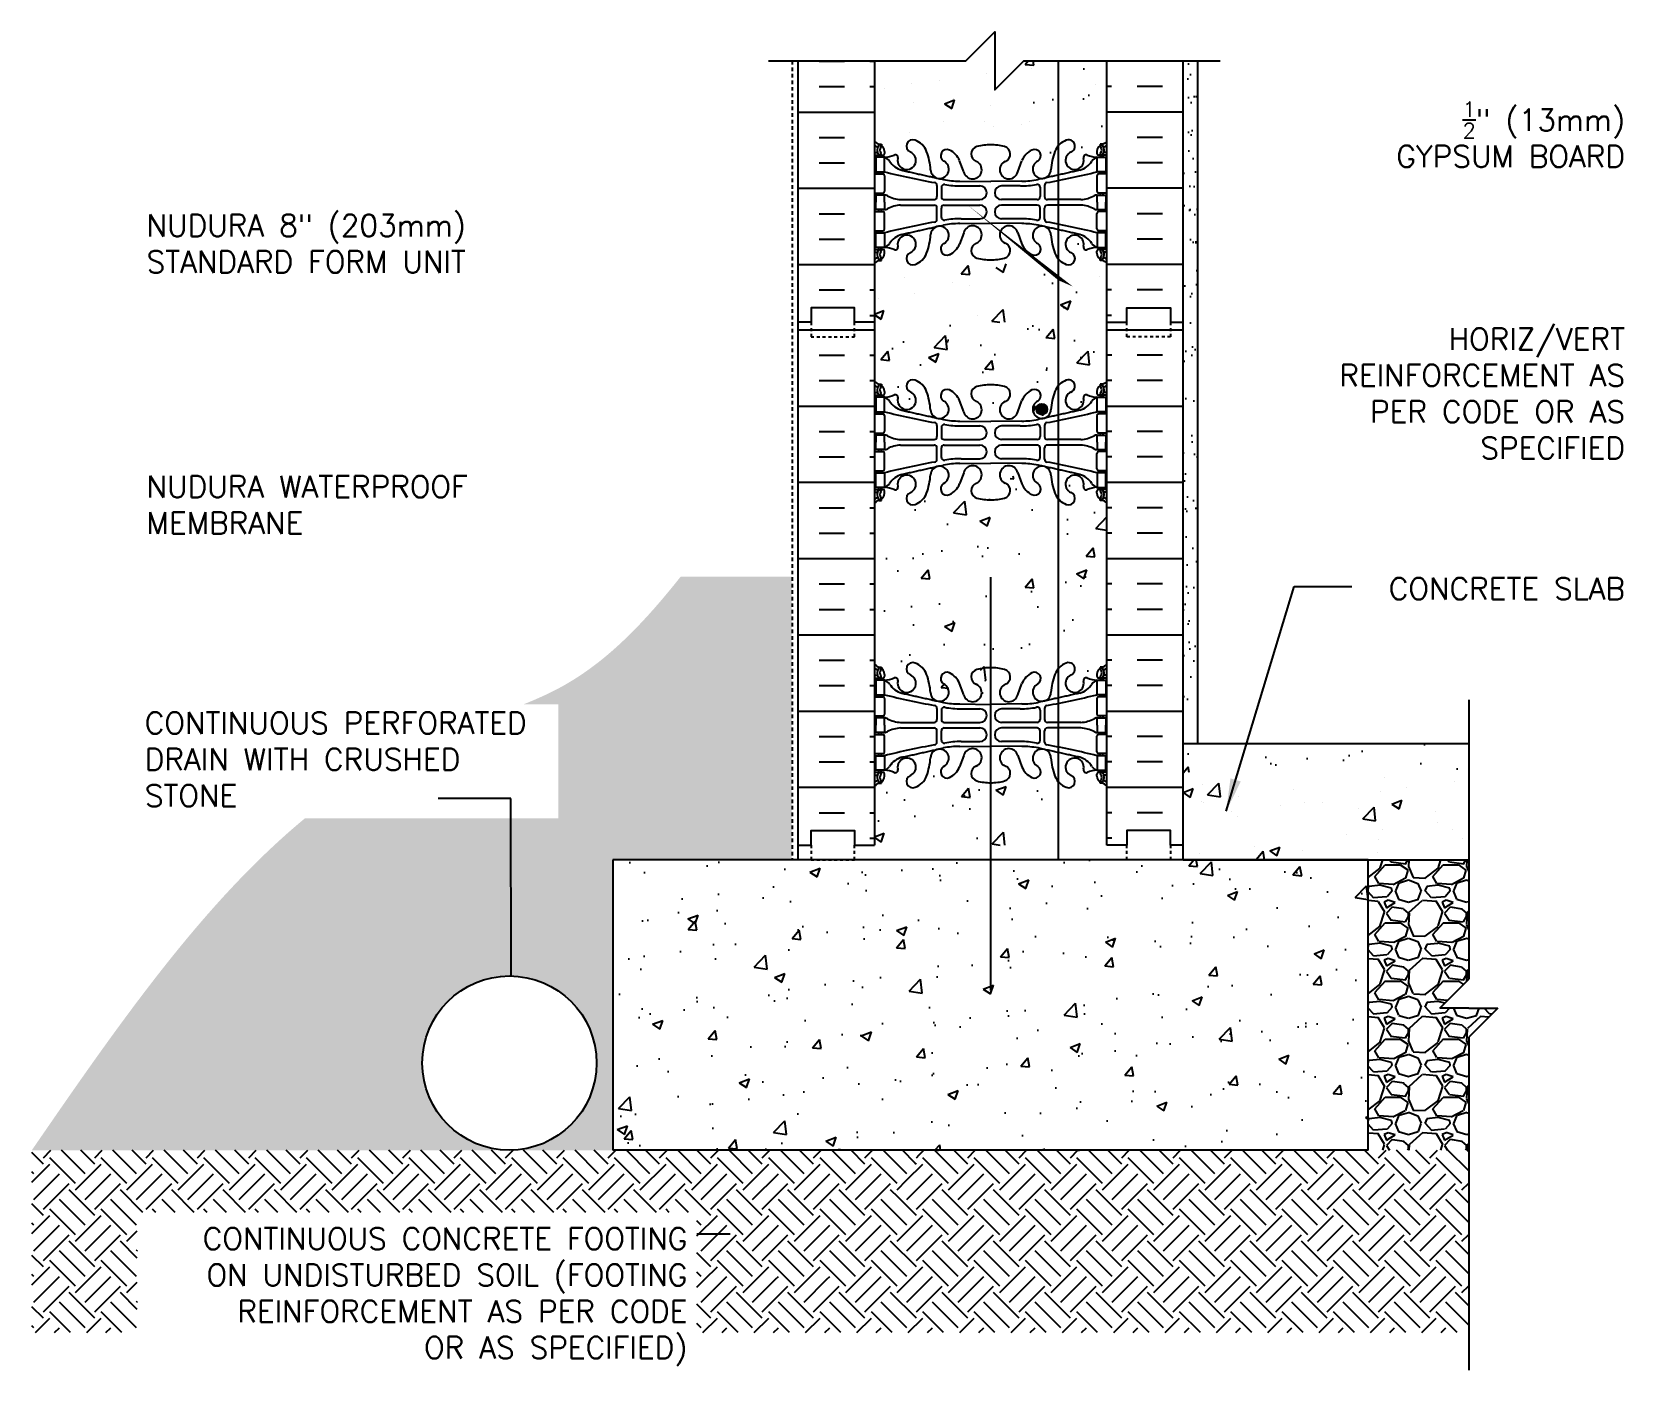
# Model space of a CAD drawing. Header units: inches. Extents: x -48.6 to 6.2, y 171.7 to 217.8.
import ezdxf

# ---------------------------------------------------------------- set-up
doc = ezdxf.new("R2010")
doc.units = ezdxf.units.IN
doc.header["$LTSCALE"] = 0.5
doc.header["$MEASUREMENT"] = 0
doc.linetypes.add('DASHED2', pattern=[0.375, 0.25, -0.125])
for name, color, linetype in [('HATCH', 12, 'Continuous'), ('line25', 2, 'Continuous'), ('LINE3', 3, 'Continuous'), ('LINE50', 5, 'Continuous'), ('LINE9', 9, 'Continuous'), ('TEXT', 4, 'Continuous'), ('Web_Edge', 9, 'Continuous')]:
    doc.layers.add(name, color=color, linetype=linetype)
doc.styles.add('DIM', font='romans.shx', dxfattribs={"width": 0.7})
doc.styles.add('ROMANS', font='romans')
doc.styles.get("Standard").update_dxf_attribs({"font": 'romans.shx'})
doc.dimstyles.new('ext', dxfattribs={"dimscale": 12, "dimtxt": 0.09375, "dimasz": 0.09375, "dimexe": 0.09375, "dimexo": 0.0625, "dimgap": 0.0625, "dimtad": 0, "dimjust": 1, "dimdec": 1, "dimzin": 3, "dimdsep": 46, "dimlunit": 4, "dimtxsty": 'DIM', "dimcen": 0.09, "dimdle": 0.09375, "dimclrt": 4, "dimadec": 0, "dimazin": 0, "dimtfac": 1, "dimtdec": 1, "dimtmove": 2, "dimatfit": 3, "dimfxl": 0, "dimfrac": 2, "dimtolj": 1, "dimtzin": 0, "dimarcsym": 0})
doc.dimstyles.new('ext_12', dxfattribs={"dimscale": 12, "dimtxt": 0.09375, "dimasz": 0.09375, "dimexe": 0.09375, "dimexo": 0.0625, "dimgap": 0.0625, "dimtad": 1, "dimdec": 1, "dimzin": 3, "dimdsep": 46, "dimlunit": 4, "dimtxsty": 'DIM', "dimcen": 0.09, "dimdle": 0.09375, "dimclrt": 4, "dimadec": 0, "dimazin": 0, "dimtfac": 1, "dimtdec": 1, "dimtmove": 2, "dimatfit": 3, "dimfxl": 0, "dimfrac": 2, "dimtolj": 1, "dimtzin": 0, "dimarcsym": 0})
pattern_1 = [(50, (-38.8427, -19.9647), (3.5863, -0.31376), [0.375, -4.125]), (355, (-38.8427, -19.9647), (-0.693757, 3.76096), [0.3, -3.3]), (100.4514, (-38.5438, -19.991), (2.892547, 3.4472), [0.3187, -3.50571]), (46.1842, (-38.8427, -18.9647), (5.336205, -0.827595), [0.5625, -6.1875]), (96.6356, (-38.398, -19.0337), (4.67331, 4.87059), [0.47805, -5.25856]), (351.1842, (-38.8427, -18.9647), (4.67331, 4.87059), [0.45, -4.95]), (21, (-38.3427, -19.2147), (2.984535, -2.013094), [0.375, -4.125]), (326, (-38.3427, -19.2147), (1.216577, 3.62575), [0.3, -3.3]), (71.4514, (-38.094, -19.3825), (4.201113, 1.61265), [0.3187, -3.50571]), (37.5, (-38.8427, -19.9647), (0.060799, 1.664469), [0, -3.26, 0, -3.35, 0, -3.3125]), (7.5, (-38.8427, -19.9647), (1.315348, 1.972059), [0, -1.91, 0, -3.185, 0, -1.2625]), (327.5, (-39.9577, -19.9647), (2.669112, -0.112774), [0, -1.25, 0, -3.9, 0, -5.175]), (317.5, (-40.4577, -19.9647), (2.91593, 0.500525), [0, -1.625, 0, -2.59, 0, -3.675])]
pattern_2 = [(228.0128, (-23.80887, -25.80796), (-15.99999646, -18.00000268), [0.269072, -26.638176]), (184.9697, (-23.98887, -26.00796), (24.000002103, 1.999982614), [0.461736, -45.71185]), (132.5104, (-24.44887, -26.04796), (19.99998144, -22.00001735), [0.325576, -32.232064]), (267.2737, (-25.22887, -26.54796), (1.999992035, 40.00000059), [0.420476, -41.627116]), (292.8337, (-25.24887, -26.96796), (-10.00001981, 23.999992824), [0.41231, -40.818746]), (357.2737, (-25.08887, -27.34796), (-40.00000059, 1.999992035), [0.420476, -41.627116]), (37.6942, (-24.66887, -27.36796), (-26.000014691, -19.99998081), [0.556058, -55.049698]), (72.2553, (-24.22887, -27.02796), (14.000021525, 43.999992462), [0.524976, -51.972642]), (121.4296, (-24.06887, -26.52796), (-16.00001647, 25.999990073), [0.4219, -41.768146]), (175.2364, (-24.28887, -26.16796), (22.00000189, -1.99998307), [0.481664, -23.601526]), (222.3974, (-24.76887, -26.12796), (-24.000014702, -21.999984164), [0.622896, -61.66675]), (138.8141, (-23.24887, -26.56796), (-14.0000059, 11.99999463), [0.212602, -21.047688]), (171.4692, (-23.40887, -26.42796), (25.99999657, -4.00001582), [0.404474, -40.043022]), (225, (-23.8089, -26.368), (-2e-16, -2.000001), [0.282842, -2.545584]), (203.1986, (-23.94887, -26.12796), (9.99999946, 4.00000265), [0.152316, -15.07923]), (291.8014, (-24.08887, -26.18796), (-1.9999998, 6.00000055), [0.215406, -10.554924]), (30.9638, (-24.00887, -26.38796), (5.99999604, 4.00000497), [0.349858, -11.312046]), (161.5651, (-23.7089, -26.20796), (4.0000009, -1.9999968), [0.252982, -6.071574]), (16.3895, (-25.24887, -26.18796), (20.000004397, 5.99998542), [0.3544, -35.08569]), (70.3462, (-24.90887, -26.08796), (-7.999990495, -22.00000427), [0.297322, -29.434816]), (293.1986, (-23.70887, -25.80796), (-4.00000265, 9.99999946), [0.30463, -14.926916]), (343.6105, (-23.58887, -26.08796), (-20.000004397, 5.99998542), [0.3544, -35.08569]), (339.444, (-25.24887, -27.42796), (-10.0000037, 3.999992), [0.34176, -16.746248]), (294.7751, (-24.92887, -27.54796), (-9.99998438, 22.00000684), [0.286356, -28.349286]), (66.8014, (-23.68887, -27.80796), (4.00000265, 9.99999946), [0.30463, -14.926916]), (17.354, (-23.56887, -27.52796), (-26.00000404, -7.999989005), [0.335262, -33.190848]), (69.444, (-24.66887, -27.80796), (-3.999992, -10.0000037), [0.17088, -16.917128]), (101.3099, (-23.80887, -27.80796), (-1.99999526, 8.0000015), [0.10198, -10.096058]), (165.9638, (-23.82887, -27.70796), (6.0000011, -1.9999961), [0.41231, -7.8339]), (186.009, (-24.22887, -27.60796), (19.9999995, 1.999998635), [0.3821, -37.827846]), (303.6901, (-24.0089, -26.56796), (-2.0000027, 3.9999991), [0.288444, -6.922658]), (353.1572, (-23.84887, -26.80796), (33.99999873, -4.000015996), [0.503588, -49.855126]), (60.9454, (-23.34887, -26.86796), (-8.00000005, -14.00000077), [0.205912, -20.385348]), (90, (-23.2489, -26.688), (-2, 2), [0.12, -1.88]), (120.2564, (-24.26887, -27.54796), (7.99998977, -14.00000491), [0.277848, -27.50704]), (48.0128, (-24.40887, -27.30796), (15.99999646, 18.00000268), [0.538144, -26.369104]), (0, (-24.0489, -26.908), (2, 2), [0.52, -1.48]), (325.3048, (-23.52887, -26.90796), (-19.99998852, 14.00001722), [0.316228, -31.306548]), (254.0546, (-23.26887, -27.08796), (-1.99999978, -8.00000025), [0.291204, -14.269016]), (207.646, (-23.34887, -27.36796), (-37.999991614, -20.000015426), [0.47413, -46.938948]), (175.4261, (-23.76887, -27.58796), (-26.000001117, 1.999989602), [0.501598, -49.658148])]
pattern_3 = [(45, (-25.2489, -27.808), (1e-16, 1.767767), [1.25, -1.25]), (45, (-25.5803, -27.4765), (1e-16, 1.767767), [1.25, -1.25]), (45, (-25.9118, -27.145), (1e-16, 1.767767), [1.25, -1.25]), (135, (-25.9118, -26.9241), (-1.767767, 2e-16), [1.25, -1.25]), (135, (-25.5803, -26.5926), (-1.767767, 2e-16), [1.25, -1.25]), (135, (-25.2489, -26.2612), (-1.767767, 2e-16), [1.25, -1.25])]

msp = doc.modelspace()

# ---------------------------------------------------------------- texts
at = {"layer": 'TEXT', "char_height": 0.75, "style": 'ROMANS'}
for s, insert, width, attachment_point in [('\\A1;{\\H0.7x;\\S1/2;}" (13mm) \\PGYPSUM BOARD', (6.221, 214.248), 11.98734, 6), ('NUDURA 8" (203mm) STANDARD FORM UNIT', (-44.676, 210.49), 14.30365, 4), ('HORIZ/VERT REINFORCEMENT AS PER CODE OR AS SPECIFIED', (6.221, 205.333), 11.98734, 6), ('NUDURA WATERPROOF MEMBRANE', (-44.676, 201.498), 14.30365, 4), ('CONCRETE SLAB  ', (6.221, 198.616), 14.1811, 6), ('CONTINUOUS PERFORATED DRAIN WITH CRUSHED STONE', (-44.736, 192.739), 14.30365, 4)]:
    msp.add_mtext(s, dxfattribs=dict(at, insert=insert, width=width, attachment_point=attachment_point))
at = {"layer": 'TEXT', "insert": (-26.057, 174.238), "char_height": 0.75, "width": 18.6698, "attachment_point": 6}
msp.add_mtext('CONTINUOUS CONCRETE FOOTING ON UNDISTURBED SOIL (FOOTING REINFORCEMENT AS PER CODE OR AS SPECIFIED)', dxfattribs=at)

# ---------------------------------------------------------------- blocks, each defined once
blk = doc.blocks.new('8 web')
at = {"layer": 'Web_Edge'}
for p, q in [((-4, 6.589), (-3.922, 6.589)), ((-3.854, 6.868), (-3.764, 6.868)), ((-3.764, 6.868), (-3.764, 6.827)), ((-3.654, 6.619), (-3.654, 6.552)), ((3.654, 6.619), (3.654, 6.552)), ((3.854, 6.868), (3.764, 6.868)), ((3.764, 6.868), (3.764, 6.827)), ((4, 6.589), (3.922, 6.589)), ((-4, 6.489), (-3.716, 6.489)), ((-3.854, 6.489), (-3.854, 6.419)), ((-3.764, 6.489), (-3.764, 6.419)), ((-0.929, 5.917), (-1.071, 6.304)), ((0.929, 5.917), (1.071, 6.304)), ((4, 6.489), (3.716, 6.489)), ((3.764, 6.489), (3.764, 6.419)), ((3.854, 6.489), (3.854, 6.419)), ((-4, 5.849), (-3.716, 5.849)), ((-3.854, 5.919), (-3.854, 5.849)), ((-3.764, 5.919), (-3.764, 5.849)), ((-3.654, 5.787), (-3.654, 5.252)), ((-1.067, 5.601), (0, 5.586)), ((1.067, 5.601), (0, 5.586)), ((3.654, 5.787), (3.654, 5.252)), ((4, 5.849), (3.716, 5.849)), ((3.764, 5.919), (3.764, 5.849)), ((3.854, 5.919), (3.854, 5.849)), ((-4, 5.189), (-3.716, 5.189)), ((-3.854, 5.189), (-3.854, 5.119)), ((-3.764, 5.189), (-3.764, 5.119)), ((-3.106, 4.964), (-1.952, 4.965)), ((-1.852, 5.45), (-1.852, 5.065)), ((-1.699, 5.387), (-1.699, 5.065)), ((-1.599, 4.965), (-0.372, 4.965)), ((-1.019, 5.433), (-0.372, 5.433)), ((1.019, 5.433), (0.372, 5.433)), ((1.599, 4.965), (0.372, 4.965)), ((1.699, 5.387), (1.699, 5.065)), ((1.852, 5.45), (1.852, 5.065)), ((3.106, 4.964), (1.952, 4.965)), ((4, 5.189), (3.716, 5.189)), ((3.764, 5.189), (3.764, 5.119)), ((3.854, 5.189), (3.854, 5.119)), ((-4, 4.549), (-3.716, 4.549)), ((-3.854, 4.549), (-3.854, 4.619)), ((-3.764, 4.549), (-3.764, 4.619)), ((-3.654, 3.952), (-3.654, 4.487)), ((-3.106, 4.775), (-1.952, 4.774)), ((-1.852, 4.289), (-1.852, 4.674)), ((-1.699, 4.351), (-1.699, 4.674)), ((-1.599, 4.774), (-0.372, 4.774)), ((1.599, 4.774), (0.372, 4.774)), ((1.699, 4.351), (1.699, 4.674)), ((1.852, 4.289), (1.852, 4.674)), ((3.106, 4.775), (1.952, 4.774)), ((3.654, 3.952), (3.654, 4.487)), ((4, 4.549), (3.716, 4.549)), ((3.764, 4.549), (3.764, 4.619)), ((3.854, 4.549), (3.854, 4.619)), ((-4, 3.889), (-3.716, 3.889)), ((-3.854, 3.819), (-3.854, 3.889)), ((-3.764, 3.819), (-3.764, 3.889)), ((-1.067, 4.138), (0, 4.153)), ((-1.019, 4.305), (-0.372, 4.305)), ((1.067, 4.138), (0, 4.153)), ((1.019, 4.305), (0.372, 4.305)), ((4, 3.889), (3.716, 3.889)), ((3.764, 3.819), (3.764, 3.889)), ((3.854, 3.819), (3.854, 3.889)), ((-3.854, 3.249), (-3.854, 3.319)), ((-3.764, 3.249), (-3.764, 3.319)), ((-0.929, 3.822), (-1.071, 3.435)), ((0.929, 3.822), (1.071, 3.435)), ((3.764, 3.249), (3.764, 3.319)), ((3.854, 3.249), (3.854, 3.319)), ((-4, 3.249), (-3.716, 3.249)), ((-4, 3.149), (-3.922, 3.149)), ((-3.854, 2.871), (-3.764, 2.871)), ((-3.764, 2.871), (-3.764, 2.912)), ((-3.654, 3.119), (-3.654, 3.187)), ((3.654, 3.119), (3.654, 3.187)), ((4, 3.249), (3.716, 3.249)), ((3.764, 2.871), (3.764, 2.912)), ((3.854, 2.871), (3.764, 2.871)), ((4, 3.149), (3.922, 3.149)), ((-4, -3.149), (-3.922, -3.149)), ((-4, -3.249), (-3.716, -3.249)), ((-3.854, -2.871), (-3.764, -2.871)), ((-3.854, -3.249), (-3.854, -3.319)), ((-3.764, -2.871), (-3.764, -2.912)), ((-3.764, -3.249), (-3.764, -3.319)), ((-3.654, -3.119), (-3.654, -3.187)), ((3.654, -3.119), (3.654, -3.187)), ((4, -3.249), (3.716, -3.249)), ((3.854, -2.871), (3.764, -2.871)), ((3.764, -2.871), (3.764, -2.912)), ((3.764, -3.249), (3.764, -3.319)), ((3.854, -3.249), (3.854, -3.319)), ((4, -3.149), (3.922, -3.149)), ((-3.854, -3.819), (-3.854, -3.889)), ((-3.764, -3.819), (-3.764, -3.889)), ((-0.929, -3.822), (-1.071, -3.435)), ((0.929, -3.822), (1.071, -3.435)), ((3.764, -3.819), (3.764, -3.889)), ((3.854, -3.819), (3.854, -3.889)), ((-4, -3.889), (-3.716, -3.889)), ((-3.654, -3.952), (-3.654, -4.487)), ((-1.852, -4.289), (-1.852, -4.674)), ((-1.699, -4.351), (-1.699, -4.674)), ((-1.067, -4.138), (0, -4.153)), ((-1.019, -4.305), (-0.372, -4.305)), ((1.067, -4.138), (0, -4.153)), ((1.019, -4.305), (0.372, -4.305)), ((1.699, -4.351), (1.699, -4.674)), ((1.852, -4.289), (1.852, -4.674)), ((3.654, -3.952), (3.654, -4.487)), ((4, -3.889), (3.716, -3.889)), ((-4, -4.549), (-3.716, -4.549)), ((-3.854, -4.549), (-3.854, -4.619)), ((-3.764, -4.549), (-3.764, -4.619)), ((-3.106, -4.775), (-1.952, -4.774)), ((-1.599, -4.774), (-0.372, -4.774)), ((1.599, -4.774), (0.372, -4.774)), ((3.106, -4.775), (1.952, -4.774)), ((4, -4.549), (3.716, -4.549)), ((3.764, -4.549), (3.764, -4.619)), ((3.854, -4.549), (3.854, -4.619)), ((-4, -5.189), (-3.716, -5.189)), ((-3.854, -5.189), (-3.854, -5.119)), ((-3.764, -5.189), (-3.764, -5.119)), ((-3.654, -5.787), (-3.654, -5.252)), ((-3.106, -4.964), (-1.952, -4.965)), ((-1.852, -5.45), (-1.852, -5.065)), ((-1.699, -5.387), (-1.699, -5.065)), ((-1.599, -4.965), (-0.372, -4.965)), ((-1.019, -5.433), (-0.372, -5.433)), ((1.599, -4.965), (0.372, -4.965)), ((1.019, -5.433), (0.372, -5.433)), ((1.699, -5.387), (1.699, -5.065)), ((1.852, -5.45), (1.852, -5.065)), ((3.106, -4.964), (1.952, -4.965)), ((3.654, -5.787), (3.654, -5.252)), ((4, -5.189), (3.716, -5.189)), ((3.764, -5.189), (3.764, -5.119)), ((3.854, -5.189), (3.854, -5.119)), ((-4, -5.849), (-3.716, -5.849)), ((-3.854, -5.919), (-3.854, -5.849)), ((-3.764, -5.919), (-3.764, -5.849)), ((-0.929, -5.917), (-1.071, -6.304)), ((-1.067, -5.601), (0, -5.586)), ((1.067, -5.601), (0, -5.586)), ((0.929, -5.917), (1.071, -6.304)), ((4, -5.849), (3.716, -5.849)), ((3.764, -5.919), (3.764, -5.849)), ((3.854, -5.919), (3.854, -5.849)), ((-4, -6.489), (-3.716, -6.489)), ((-3.854, -6.489), (-3.854, -6.419)), ((-3.764, -6.489), (-3.764, -6.419)), ((-3.654, -6.619), (-3.654, -6.552)), ((3.654, -6.619), (3.654, -6.552)), ((4, -6.489), (3.716, -6.489)), ((3.764, -6.489), (3.764, -6.419)), ((3.854, -6.489), (3.854, -6.419)), ((-4, -6.589), (-3.922, -6.589)), ((-3.854, -6.868), (-3.764, -6.868)), ((-3.764, -6.868), (-3.764, -6.827)), ((3.764, -6.868), (3.764, -6.827)), ((3.854, -6.868), (3.764, -6.868)), ((4, -6.589), (3.922, -6.589))]:
    blk.add_line(p, q, dxfattribs=at)
for points in [[(-3.959, 5.919), (-3.659, 5.919), (-3.659, 6.419), (-3.959, 6.419)], [(3.959, 5.919), (3.659, 5.919), (3.659, 6.419), (3.959, 6.419)], [(-3.959, 3.819), (-3.659, 3.819), (-3.659, 3.319), (-3.959, 3.319)], [(3.959, 3.819), (3.659, 3.819), (3.659, 3.319), (3.959, 3.319)], [(-3.959, -3.819), (-3.659, -3.819), (-3.659, -3.319), (-3.959, -3.319)], [(3.959, -3.819), (3.659, -3.819), (3.659, -3.319), (3.959, -3.319)], [(-3.959, -5.919), (-3.659, -5.919), (-3.659, -6.419), (-3.959, -6.419)], [(3.959, -5.919), (3.659, -5.919), (3.659, -6.419), (3.959, -6.419)]]:
    blk.add_lwpolyline(points, close=True, dxfattribs=at)
for points in [[(-3.659, 4.869), (-3.659, 5.119), (-3.959, 5.119), (-3.959, 4.869)], [(3.659, 4.869), (3.659, 5.119), (3.959, 5.119), (3.959, 4.869)], [(-3.659, 4.869), (-3.659, 4.619), (-3.959, 4.619), (-3.959, 4.869)], [(3.659, 4.869), (3.659, 4.619), (3.959, 4.619), (3.959, 4.869)], [(-3.659, -4.869), (-3.659, -4.619), (-3.959, -4.619), (-3.959, -4.869)], [(-3.659, -4.869), (-3.659, -5.119), (-3.959, -5.119), (-3.959, -4.869)], [(3.659, -4.869), (3.659, -4.619), (3.959, -4.619), (3.959, -4.869)], [(3.659, -4.869), (3.659, -5.119), (3.959, -5.119), (3.959, -4.869)]]:
    blk.add_lwpolyline(points, dxfattribs=at)
for centre, radius, start, end in [((-3.654, 7.327), 0.5, 226.2109, 250.5288), ((-3.654, 7.327), 0.6, 234.7832, 245.0748), ((-3.922, 6.609), 0.0196, 269.4032, 15.4901), ((-3.66, 6.674), 0.25, 140.1145, 222.4609), ((-3.916, 6.764), 0.021, 343.464, 63.9957), ((-3.818, 6.805), 0.045, 321.448, 139.1879), ((-3.904, 6.619), 0.25, 0, 70.5288), ((-3.66, 6.674), 0.16, 140.0001, 222.4609), ((-2.89, 6.313), 0.314, 168.5886, 66.1916), ((-2.681, 6.804), 0.22, 68.1963, 248.1963), ((-2.839, 6.375), 0.677, 21.1239, 69.3197), ((-4.43, 5.81), 2.365, 4.3895, 20.0015), ((-1.507, 6.473), 0.217, 65.5264, 238.537), ((-1.758, 6.003), 0.75, 23.6938, 62.9705), ((-0.406, 6.529), 0.268, 104.7892, 250.0338), ((-0.012, 5.096), 1.754, 89.6229, 105.2918), ((0.012, 5.096), 1.754, 74.7082, 90.3771), ((0.406, 6.529), 0.268, 289.9662, 75.2108), ((1.758, 6.003), 0.75, 117.0295, 156.3062), ((1.507, 6.473), 0.217, 301.463, 114.4736), ((4.43, 5.81), 2.365, 159.9985, 175.6105), ((2.839, 6.375), 0.677, 110.6803, 158.8761), ((2.89, 6.313), 0.314, 113.8084, 11.4114), ((2.681, 6.804), 0.22, 291.8037, 111.8037), ((3.904, 6.619), 0.25, 109.4712, 180), ((3.818, 6.805), 0.045, 40.8121, 218.552), ((3.66, 6.674), 0.16, 317.5391, 39.9999), ((3.654, 7.327), 0.5, 289.4712, 313.7891), ((3.66, 6.674), 0.25, 317.5391, 39.8855), ((3.916, 6.764), 0.021, 116.0043, 196.536), ((3.922, 6.609), 0.0196, 164.5099, 270.5968), ((3.654, 7.327), 0.6, 294.9252, 305.2168), ((-3.812, 6.536), 0.045, 222.4609, 42.4609), ((-3.716, 6.552), 0.0625, 270, 0), ((-3.714, 7.415), 0.997, 273.1538, 293.1467), ((-3.781, 6.077), 0.364, 34.9775, 70.3387), ((-2.858, 6.688), 0.743, 212.7919, 253.8107), ((-3.288, 6.408), 0.0968, 340.1551, 110.4331), ((-1.759, 6.006), 0.314, 182.7357, 63.9348), ((-0.624, 5.99), 0.314, 193.4146, 66.1916), ((0.624, 5.99), 0.314, 113.8084, 346.5854), ((1.759, 6.006), 0.314, 116.0652, 357.2643), ((2.858, 6.688), 0.743, 286.1893, 327.2081), ((3.288, 6.408), 0.0968, 69.5669, 199.8449), ((3.714, 7.415), 0.997, 246.8533, 266.8462), ((3.781, 6.077), 0.364, 109.6613, 145.0225), ((3.716, 6.552), 0.0625, 180, 270), ((3.812, 6.536), 0.045, 137.5391, 317.5391), ((-3.716, 5.787), 0.0625, 0, 90), ((3.15, 33.34), 28.253, 256.0552, 259.6343), ((-1.952, 5.45), 0.1, 360, 79.6343), ((-1.599, 5.387), 0.1, 79.2546, 180), ((-1.072, 8.585), 2.984, 259.2546, 270.0995), ((-1.024, 8.417), 2.984, 259.2546, 270.0995), ((1.024, 8.417), 2.984, 269.9005, 280.7454), ((1.072, 8.585), 2.984, 269.9005, 280.7454), ((1.599, 5.387), 0.1, 0, 100.7454), ((1.952, 5.45), 0.1, 100.3657, 180), ((-3.15, 33.34), 28.253, 280.3657, 283.9448), ((3.716, 5.787), 0.0625, 90, 180), ((-3.716, 5.252), 0.0625, 270, 0), ((-3.663, 4.901), 0.219, 60.4937, 88.92), ((-3.021, 6.121), 1.16, 242.5844, 265.8032), ((-1.952, 5.065), 0.1, 270.0388, 360), ((-1.599, 5.065), 0.1, 180, 270), ((-0.372, 5.199), 0.234, 270, 90), ((0.372, 5.199), 0.234, 90, 270), ((1.599, 5.065), 0.1, 270, 0), ((1.952, 5.065), 0.1, 180, 269.9612), ((3.021, 6.121), 1.16, 274.1968, 297.4156), ((3.663, 4.901), 0.219, 91.08, 119.5063), ((3.716, 5.252), 0.0625, 180, 270), ((-3.716, 4.487), 0.0625, 0, 90), ((-3.663, 4.838), 0.219, 271.08, 299.5063), ((-3.021, 3.618), 1.16, 94.1968, 117.4156), ((-1.952, 4.674), 0.1, 0, 89.9612), ((-1.599, 4.674), 0.1, 90, 180), ((-0.372, 4.54), 0.234, 270, 90), ((0.372, 4.54), 0.234, 90, 270), ((1.599, 4.674), 0.1, 0, 90), ((1.952, 4.674), 0.1, 90.0388, 180), ((3.021, 3.618), 1.16, 62.5844, 85.8032), ((3.663, 4.838), 0.219, 240.4937, 268.92), ((3.716, 4.487), 0.0625, 90, 180), ((-3.716, 3.952), 0.0625, 270, 0), ((3.15, -23.601), 28.253, 100.3657, 103.9448), ((-1.759, 3.733), 0.314, 296.0652, 177.2643), ((-1.952, 4.289), 0.1, 280.3657, 0), ((-1.599, 4.351), 0.1, 180, 280.7454), ((-1.072, 1.154), 2.984, 89.9005, 100.7454), ((-1.024, 1.322), 2.984, 89.9005, 100.7454), ((-0.624, 3.749), 0.314, 293.8084, 166.5854), ((0.624, 3.749), 0.314, 13.4146, 246.1916), ((1.024, 1.322), 2.984, 79.2546, 90.0995), ((1.072, 1.154), 2.984, 79.2546, 90.0995), ((1.759, 3.733), 0.314, 2.7357, 243.9348), ((1.599, 4.351), 0.1, 259.2546, 0), ((1.952, 4.289), 0.1, 180, 259.6343), ((-3.15, -23.601), 28.253, 76.0552, 79.6343), ((3.716, 3.952), 0.0625, 180, 270), ((-3.781, 3.662), 0.364, 289.6613, 325.0225), ((-3.714, 2.324), 0.997, 66.8533, 86.8462), ((-2.858, 3.051), 0.743, 106.1893, 147.2081), ((-3.288, 3.331), 0.0968, 249.5669, 19.8449), ((-2.89, 3.426), 0.314, 293.8084, 191.4114), ((-4.43, 3.929), 2.365, 339.9985, 355.6105), ((-1.507, 3.266), 0.217, 121.463, 294.4736), ((-1.758, 3.736), 0.75, 297.0295, 336.3062), ((-0.406, 3.21), 0.268, 109.9662, 255.2108), ((0.406, 3.21), 0.268, 284.7892, 70.0338), ((1.758, 3.736), 0.75, 203.6938, 242.9705), ((1.507, 3.266), 0.217, 245.5264, 58.537), ((4.43, 3.929), 2.365, 184.3895, 200.0015), ((2.89, 3.426), 0.314, 348.5886, 246.1916), ((2.858, 3.051), 0.743, 32.7919, 73.8107), ((3.288, 3.331), 0.0968, 160.1551, 290.4331), ((3.714, 2.324), 0.997, 93.1538, 113.1467), ((3.781, 3.662), 0.364, 214.9775, 250.3387), ((-3.654, 2.412), 0.6, 114.9252, 125.2168), ((-3.654, 2.412), 0.5, 109.4712, 133.7891), ((-3.922, 3.13), 0.0196, 344.5099, 90.5968), ((-3.66, 3.065), 0.25, 137.5391, 219.8855), ((-3.916, 2.975), 0.021, 296.0043, 16.536), ((-3.818, 2.934), 0.045, 220.8121, 38.552), ((-3.812, 3.203), 0.045, 317.5391, 137.5391), ((-3.904, 3.119), 0.25, 289.4712, 360), ((-3.66, 3.065), 0.16, 137.5391, 219.9999), ((-3.716, 3.187), 0.0625, 360, 90), ((-2.681, 2.935), 0.22, 111.8037, 291.8037), ((-2.839, 3.364), 0.677, 290.6803, 338.8761), ((-0.012, 4.643), 1.754, 254.7082, 270.3771), ((0.012, 4.643), 1.754, 269.6229, 285.2918), ((2.839, 3.364), 0.677, 201.1239, 249.3197), ((2.681, 2.935), 0.22, 248.1963, 68.1963), ((3.716, 3.187), 0.0625, 90, 180), ((3.904, 3.119), 0.25, 180, 250.5288), ((3.812, 3.203), 0.045, 42.4609, 222.4609), ((3.818, 2.934), 0.045, 141.448, 319.1879), ((3.66, 3.065), 0.16, 320.0001, 42.4609), ((3.654, 2.412), 0.5, 46.2109, 70.5288), ((3.66, 3.065), 0.25, 320.1145, 42.4609), ((3.916, 2.975), 0.021, 163.464, 243.9957), ((3.922, 3.13), 0.0196, 89.4032, 195.4901), ((3.654, 2.412), 0.6, 54.7832, 65.0748), ((-2.681, -2.935), 0.22, 68.1963, 248.1963), ((-2.839, -3.364), 0.677, 21.1239, 69.3197), ((2.839, -3.364), 0.677, 110.6803, 158.8761), ((2.681, -2.935), 0.22, 291.8037, 111.8037), ((-3.654, -2.412), 0.5, 226.2109, 250.5288), ((-3.654, -2.412), 0.6, 234.7832, 245.0748), ((-3.922, -3.13), 0.0196, 269.4032, 15.4901), ((-3.66, -3.065), 0.25, 140.1145, 222.4609), ((-3.916, -2.975), 0.021, 343.464, 63.9957), ((-3.818, -2.934), 0.045, 321.448, 139.1879), ((-3.812, -3.203), 0.045, 222.4609, 42.4609), ((-3.904, -3.119), 0.25, 0, 70.5288), ((-3.66, -3.065), 0.16, 140.0001, 222.4609), ((-3.716, -3.187), 0.0625, 270, 0), ((-3.714, -2.324), 0.997, 273.1538, 293.1467), ((-3.288, -3.331), 0.0968, 340.1551, 110.4331), ((-2.89, -3.426), 0.314, 168.5886, 66.1916), ((-4.43, -3.929), 2.365, 4.3895, 20.0015), ((-1.507, -3.266), 0.217, 65.5264, 238.537), ((-1.758, -3.736), 0.75, 23.6938, 62.9705), ((-0.406, -3.21), 0.268, 104.7892, 250.0338), ((-0.012, -4.643), 1.754, 89.6229, 105.2918), ((0.012, -4.643), 1.754, 74.7082, 90.3771), ((0.406, -3.21), 0.268, 289.9662, 75.2108), ((1.758, -3.736), 0.75, 117.0295, 156.3062), ((1.507, -3.266), 0.217, 301.463, 114.4736), ((4.43, -3.929), 2.365, 159.9985, 175.6105), ((2.89, -3.426), 0.314, 113.8084, 11.4114), ((3.288, -3.331), 0.0968, 69.5669, 199.8449), ((3.714, -2.324), 0.997, 246.8533, 266.8462), ((3.904, -3.119), 0.25, 109.4712, 180), ((3.716, -3.187), 0.0625, 180, 270), ((3.812, -3.203), 0.045, 137.5391, 317.5391), ((3.818, -2.934), 0.045, 40.8121, 218.552), ((3.66, -3.065), 0.16, 317.5391, 39.9999), ((3.654, -2.412), 0.5, 289.4712, 313.7891), ((3.66, -3.065), 0.25, 317.5391, 39.8855), ((3.916, -2.975), 0.021, 116.0043, 196.536), ((3.922, -3.13), 0.0196, 164.5099, 270.5968), ((3.654, -2.412), 0.6, 294.9252, 305.2168), ((-3.781, -3.662), 0.364, 34.9775, 70.3387), ((3.15, 23.601), 28.253, 256.0552, 259.6343), ((-2.858, -3.051), 0.743, 212.7919, 253.8107), ((-1.759, -3.733), 0.314, 182.7357, 63.9348), ((-0.624, -3.749), 0.314, 193.4146, 66.1916), ((0.624, -3.749), 0.314, 113.8084, 346.5854), ((1.759, -3.733), 0.314, 116.0652, 357.2643), ((-3.15, 23.601), 28.253, 280.3657, 283.9448), ((2.858, -3.051), 0.743, 286.1893, 327.2081), ((3.781, -3.662), 0.364, 109.6613, 145.0225), ((-3.716, -3.952), 0.0625, 0, 90), ((-1.952, -4.289), 0.1, 360, 79.6343), ((-1.599, -4.351), 0.1, 79.2546, 180), ((-1.072, -1.154), 2.984, 259.2546, 270.0995), ((-1.024, -1.322), 2.984, 259.2546, 270.0995), ((-0.372, -4.54), 0.234, 270, 90), ((0.372, -4.54), 0.234, 90, 270), ((1.024, -1.322), 2.984, 269.9005, 280.7454), ((1.072, -1.154), 2.984, 269.9005, 280.7454), ((1.599, -4.351), 0.1, 0, 100.7454), ((1.952, -4.289), 0.1, 100.3657, 180), ((3.716, -3.952), 0.0625, 90, 180), ((-3.716, -4.487), 0.0625, 270, 0), ((-3.663, -4.838), 0.219, 60.4937, 88.92), ((-3.021, -3.618), 1.16, 242.5844, 265.8032), ((-1.952, -4.674), 0.1, 270.0388, 360), ((-1.599, -4.674), 0.1, 180, 270), ((1.599, -4.674), 0.1, 270, 0), ((1.952, -4.674), 0.1, 180, 269.9612), ((3.021, -3.618), 1.16, 274.1968, 297.4156), ((3.663, -4.838), 0.219, 91.08, 119.5063), ((3.716, -4.487), 0.0625, 180, 270), ((-3.716, -5.252), 0.0625, 0, 90), ((-3.663, -4.901), 0.219, 271.08, 299.5063), ((-3.021, -6.121), 1.16, 94.1968, 117.4156), ((-1.952, -5.065), 0.1, 0, 89.9612), ((-1.952, -5.45), 0.1, 280.3657, 0), ((-1.599, -5.065), 0.1, 90, 180), ((-1.599, -5.387), 0.1, 180, 280.7454), ((-1.024, -8.417), 2.984, 89.9005, 100.7454), ((-0.372, -5.199), 0.234, 270, 90), ((0.372, -5.199), 0.234, 90, 270), ((1.024, -8.417), 2.984, 79.2546, 90.0995), ((1.599, -5.387), 0.1, 259.2546, 0), ((1.599, -5.065), 0.1, 0, 90), ((1.952, -5.065), 0.1, 90.0388, 180), ((1.952, -5.45), 0.1, 180, 259.6343), ((3.021, -6.121), 1.16, 62.5844, 85.8032), ((3.663, -4.901), 0.219, 240.4937, 268.92), ((3.716, -5.252), 0.0625, 90, 180), ((-3.716, -5.787), 0.0625, 270, 0), ((3.15, -33.34), 28.253, 100.3657, 103.9448), ((-2.858, -6.688), 0.743, 106.1893, 147.2081), ((-2.89, -6.313), 0.314, 293.8084, 191.4114), ((-4.43, -5.81), 2.365, 339.9985, 355.6105), ((-1.759, -6.006), 0.314, 296.0652, 177.2643), ((-1.072, -8.585), 2.984, 89.9005, 100.7454), ((-0.624, -5.99), 0.314, 293.8084, 166.5854), ((0.624, -5.99), 0.314, 13.4146, 246.1916), ((1.072, -8.585), 2.984, 79.2546, 90.0995), ((1.759, -6.006), 0.314, 2.7357, 243.9348), ((-3.15, -33.34), 28.253, 76.0552, 79.6343), ((4.43, -5.81), 2.365, 184.3895, 200.0015), ((2.89, -6.313), 0.314, 348.5886, 246.1916), ((2.858, -6.688), 0.743, 32.7919, 73.8107), ((3.716, -5.787), 0.0625, 180, 270), ((-3.66, -6.674), 0.25, 137.5391, 219.8855), ((-3.812, -6.536), 0.045, 317.5391, 137.5391), ((-3.66, -6.674), 0.16, 137.5391, 219.9999), ((-3.716, -6.552), 0.0625, 360, 90), ((-3.781, -6.077), 0.364, 289.6613, 325.0225), ((-3.714, -7.415), 0.997, 66.8533, 86.8462), ((-3.288, -6.408), 0.0968, 249.5669, 19.8449), ((-1.507, -6.473), 0.217, 121.463, 294.4736), ((-1.758, -6.003), 0.75, 297.0295, 336.3062), ((-0.406, -6.529), 0.268, 109.9662, 255.2108), ((0.406, -6.529), 0.268, 284.7892, 70.0338), ((1.758, -6.003), 0.75, 203.6938, 242.9705), ((1.507, -6.473), 0.217, 245.5264, 58.537), ((3.288, -6.408), 0.0968, 160.1551, 290.4331), ((3.714, -7.415), 0.997, 93.1538, 113.1467), ((3.781, -6.077), 0.364, 214.9775, 250.3387), ((3.716, -6.552), 0.0625, 90, 180), ((3.812, -6.536), 0.045, 42.4609, 222.4609), ((3.66, -6.674), 0.16, 320.0001, 42.4609), ((3.66, -6.674), 0.25, 320.1145, 42.4609), ((-3.654, -7.327), 0.6, 114.9252, 125.2168), ((-3.654, -7.327), 0.5, 109.4712, 133.7891), ((-3.922, -6.609), 0.0196, 344.5099, 90.5968), ((-3.916, -6.764), 0.021, 296.0043, 16.536), ((-3.818, -6.805), 0.045, 220.8121, 38.552), ((-3.904, -6.619), 0.25, 289.4712, 360), ((-2.681, -6.804), 0.22, 111.8037, 291.8037), ((-2.839, -6.375), 0.677, 290.6803, 338.8761), ((-0.012, -5.096), 1.754, 254.7082, 270.3771), ((0.012, -5.096), 1.754, 269.6229, 285.2918), ((2.839, -6.375), 0.677, 201.1239, 249.3197), ((2.681, -6.804), 0.22, 248.1963, 68.1963), ((3.904, -6.619), 0.25, 180, 250.5288), ((3.818, -6.805), 0.045, 141.448, 319.1879), ((3.654, -7.327), 0.5, 46.2109, 70.5288), ((3.916, -6.764), 0.021, 163.464, 243.9957), ((3.922, -6.609), 0.0196, 89.4032, 195.4901), ((3.654, -7.327), 0.6, 54.7832, 65.0748)]:
    blk.add_arc(centre, radius, start, end, dxfattribs=at)
for points in [[(-3.066, 5.974), (-1.628, 5.654)], [(3.066, 5.974), (1.628, 5.654)], [(-3.066, 3.765), (-1.628, 4.085)], [(3.066, 3.765), (1.628, 4.085)], [(-3.066, -3.765), (-1.628, -4.085)], [(3.066, -3.765), (1.628, -4.085)], [(-3.066, -5.974), (-1.628, -5.654)], [(3.066, -5.974), (1.628, -5.654)]]:
    blk.add_open_spline(points, degree=1, dxfattribs=at)

# ---------------------------------------------------------------- hatches: boundary and pattern name
h = msp.add_hatch()
h.set_pattern_fill('GRAVEL', color=12, scale=2, style=0)
h.set_pattern_definition(pattern_2)
edge = h.paths.add_edge_path()
edge.add_spline(control_points=[(-26.292, 199.023), (-27.453, 197.561), (-29.083, 195.785), (-31.21, 194.826), (-31.7, 194.63)], knot_values=[6.696622, 6.696622, 6.696622, 6.696622, 12.167605, 13.754566, 13.754566, 13.754566, 13.754566], degree=3, periodic=0)
edge.add_line((-31.7, 194.63), (-30.5, 194.63))
edge.add_line((-30.5, 194.63), (-30.5, 190.709))
edge.add_line((-30.5, 190.709), (-39.222, 190.709))
edge.add_spline(control_points=[(-39.222, 190.709), (-41.461, 188.856), (-44.737, 184.933), (-47.493, 180.927), (-48.625, 179.282)], knot_values=[22.269966, 22.269966, 22.269966, 22.269966, 30.925801, 36.953415, 36.953415, 36.953415, 36.953415], degree=3, periodic=0)
edge.add_line((-48.625, 179.282), (-32.185, 179.282))
edge.add_arc((-32.185, 182.282), 3, 180, 270, ccw=False)
edge.add_arc((-32.185, 182.282), 3, 0, 180, ccw=False)
edge.add_arc((-32.185, 182.282), 3, -90, 0, ccw=False)
edge.add_line((-32.185, 179.282), (-28.627, 179.282))
edge.add_line((-28.627, 179.282), (-28.627, 189.282))
edge.add_line((-28.627, 189.282), (-22.463, 189.282))
edge.add_line((-22.463, 189.282), (-22.463, 199.023))
edge.add_line((-22.463, 199.023), (-23.543, 199.023))
edge.add_line((-23.543, 199.023), (-26.292, 199.023))
h = msp.add_hatch()
h.set_pattern_fill('GRAVEL', color=12, scale=2, style=0)
h.set_pattern_definition(pattern_2)
h.paths.add_polyline_path([(0.841, 185.173), (0.841, 189.282), (-2.627, 189.282), (-2.627, 179.282), (0.841, 179.282), (0.841, 183.173), (1.841, 184.173), (-0.159, 184.173)])
at = {"layer": 'HATCH'}
h = msp.add_hatch(dxfattribs=at)
h.set_pattern_fill('AR-CONC', color=256, scale=0.5, style=0)
h.set_pattern_definition(pattern_1)
h.paths.add_polyline_path([(-13.016, 214.051, -1), (-12.853, 213.643, 2.087231), (-12.419, 213.418, -0.669601), (-12.286, 213.538, 0.085348), (-11.957, 213.463), (-11.852, 213.463), (-11.852, 213.533), (-11.899, 213.533, -0.414214), (-11.962, 213.595), (-11.962, 213.663, -0.249069), (-11.852, 213.87), (-11.852, 213.911), (-11.762, 213.911, 0.088416), (-11.616, 214.009), (-11.616, 216.782), (-14.16, 216.782), (-14.133, 216.634), (-14.326, 216.651), (-14.326, 213.632, -0.050563), (-14.198, 213.714, -0.940793), (-13.995, 213.331, 1.702394), (-13.545, 213.018, -0.069923), (-13.408, 213.662, -0.21345)])
h = msp.add_hatch(dxfattribs=at)
h.set_pattern_fill('AR-SAND', color=256, scale=0.5, style=0)
h.set_pattern_definition([(37.5, (7.8607, 190.53194), (-0.031497, 0.963412), [0, -0.76, 0, -0.85, 0, -0.8125]), (7.5, (7.8607, 190.532), (0.88489, 1.411073), [0, -0.41, 0, -0.685, 0, -0.2625]), (327.5, (7.2457, 190.53194), (1.55707, 0.00283), [0, -0.25, 0, -0.9, 0, -1.175]), (317.5, (7.2457, 190.532), (1.503063, 0.43884), [0, -0.125, 0, -0.59, 0, -0.675])])
h.paths.add_polyline_path([(-8.491, 204.743), (-8.991, 204.743), (-8.991, 194.782), (-8.491, 194.782)])
h.paths.add_polyline_path([(-8.491, 208.945), (-8.991, 208.945), (-8.991, 207.782), (-8.991, 204.743), (-8.491, 204.743)])
h.paths.add_polyline_path([(-8.491, 216.782), (-8.991, 216.782), (-8.991, 208.945), (-8.491, 208.945)])
h = msp.add_hatch(dxfattribs=at)
h.set_pattern_fill('AR-CONC', color=256, scale=0.5, style=0)
h.set_pattern_definition(pattern_1)
h.paths.add_polyline_path([(-13.016, 209.774, -0.21345), (-13.408, 210.163, -0.069923), (-13.545, 210.807, 1.702394), (-13.995, 210.494, -0.940793), (-14.198, 210.111, -0.050563), (-14.326, 210.193), (-14.326, 209.232), (-13.246, 208.568), (-11.616, 207.306), (-11.616, 207.782), (-11.616, 209.816, 0.088416), (-11.762, 209.914), (-11.852, 209.914), (-11.852, 209.955, -0.249069), (-11.962, 210.163), (-11.962, 210.23, -0.414214), (-11.899, 210.293), (-11.852, 210.293), (-11.852, 210.363), (-11.957, 210.363, 0.085348), (-12.286, 210.287, -0.669601), (-12.419, 210.407, 2.087231), (-12.853, 210.182, -1)])
h = msp.add_hatch(dxfattribs=at)
h.set_pattern_fill('AR-CONC', color=256, scale=0.5, style=0)
h.set_pattern_definition(pattern_1)
h.paths.add_polyline_path([(-11.616, 207.306), (-13.246, 208.568), (-14.326, 209.232), (-14.326, 205.371, -0.050563), (-14.198, 205.453, -0.940793), (-13.995, 205.069, 1.731801), (-13.544, 204.766), (-13.671, 204.766, -0.943894), (-14.045, 204.788, -1), (-13.67, 204.788, -0.028863), (-13.671, 204.766), (-13.544, 204.766, 0.005295), (-13.544, 204.773, -0.068226), (-13.408, 205.401, -0.21345), (-13.016, 205.79, -1), (-12.853, 205.381, 2.087231), (-12.419, 205.157, -0.638777), (-12.294, 205.28, 0.087457), (-11.957, 205.201), (-11.852, 205.201), (-11.852, 205.271), (-11.899, 205.271, -0.414214), (-11.962, 205.334), (-11.962, 205.401, -0.249069), (-11.852, 205.608), (-11.852, 205.65), (-11.762, 205.65, 0.088416), (-11.616, 205.748)])
h = msp.add_hatch(dxfattribs=at)
h.set_pattern_fill('INSUL', color=256, scale=7, style=0)
h.set_pattern_definition([(0, (-2945.7774, -207.2276), (0, 2.625), []), (0, (-2945.7774, -206.3526), (0, 2.625), [0.875, -0.875]), (0, (-2945.7774, -205.4776), (0, 2.625), [0.875, -0.875])])
h.paths.add_polyline_path([(-22.241, 189.782), (-21.803, 189.782), (-21.803, 190.282), (-20.303, 190.282), (-20.303, 189.782), (-19.616, 189.782), (-19.616, 207.782), (-20.303, 207.782), (-20.303, 208.282), (-21.803, 208.282), (-21.803, 207.782), (-22.241, 207.782)])
h = msp.add_hatch(dxfattribs=at)
h.set_pattern_fill('AR-CONC', color=256, scale=0.5, style=0)
h.set_pattern_definition([(50, (-2945.7774, -207.2276), (3.586301, -0.3137607), [0.375, -4.125]), (355, (-2945.7774, -207.2276), (-0.6937567, 3.7609607), [0.3, -3.3]), (100.4514, (-2945.4786, -207.2537), (2.892547, 3.4471977), [0.318701, -3.5057106]), (46.1842, (-2945.7774, -206.2276), (5.336205, -0.827595), [0.5625, -6.1875]), (96.6356, (-2945.3327, -206.2965), (4.6733135, 4.870589), [0.478051, -5.258565]), (351.1842, (-2945.7774, -206.2276), (4.67331, 4.870593), [0.45, -4.95]), (21, (-2945.2774, -206.4776), (2.9845353, -2.0130945), [0.375, -4.125]), (326, (-2945.2774, -206.4776), (1.2165767, 3.62575), [0.3, -3.3]), (71.4514, (-2945.0287, -206.6453), (4.201113, 1.6126525), [0.318701, -3.5057106]), (37.5, (-2945.7774, -207.2276), (0.0607993, 1.66446927), [0, -3.26, 0, -3.35, 0, -3.3125]), (7.5, (-2945.7774, -207.2276), (1.3153477, 1.9720586), [0, -1.91, 0, -3.185, 0, -1.2625]), (327.5, (-2946.8924, -207.2276), (2.6691122, -0.11277436), [0, -1.25, 0, -3.9, 0, -5.175]), (317.5, (-2947.3924, -207.2276), (2.9159308, 0.500525), [0, -1.625, 0, -2.59, 0, -3.675])])
h.paths.add_polyline_path([(-16.616, 205.607, -0.082755), (-15.967, 205.499, -0.735593), (-15.98, 205.041, 0.955472), (-15.842, 204.448), (-15.822, 204.452, 0.223253), (-15.622, 204.617, 0.053157), (-15.456, 205.231, -0.24438), (-15.008, 205.752, -1), (-14.844, 205.343, 2.182095), (-14.434, 205.13, -0.601435), (-14.315, 205.235, 0.10046), (-13.921, 205.178), (-13.816, 205.178), (-13.816, 205.248), (-13.863, 205.248, -0.414214), (-13.926, 205.311), (-13.926, 205.378, -0.249069), (-13.816, 205.585), (-13.816, 205.627), (-13.726, 205.627, 0.064398), (-13.616, 205.693), (-13.616, 207.782), (-19.616, 207.782), (-19.616, 205.693, 0.064398), (-19.506, 205.627), (-19.416, 205.627), (-19.416, 205.585, -0.249069), (-19.306, 205.378), (-19.306, 205.311, -0.414214), (-19.368, 205.248), (-19.416, 205.248), (-19.416, 205.178), (-19.311, 205.178, 0.10046), (-18.917, 205.235, -0.601435), (-18.798, 205.13, 2.182095), (-18.388, 205.343, -1), (-18.224, 205.752, -0.24438), (-17.776, 205.231, 0.053157), (-17.61, 204.617, 0.223253), (-17.41, 204.452), (-17.39, 204.448, 0.955472), (-17.252, 205.041, -0.735593), (-17.264, 205.499, -0.082755)])
h.paths.add_polyline_path([(-13.616, 198.782), (-13.616, 201.563, 0.082415), (-13.759, 201.642, -0.317837), (-13.926, 201.878), (-13.926, 201.946, -0.414214), (-13.863, 202.008), (-13.816, 202.008), (-13.816, 202.078), (-13.921, 202.078, 0.10046), (-14.315, 202.021, -0.601435), (-14.434, 202.126, 2.182095), (-14.844, 201.913, -1), (-15.008, 201.504, -0.24438), (-15.456, 202.025, 0.053157), (-15.622, 202.639, 0.223253), (-15.822, 202.804), (-15.842, 202.808, 0.955472), (-15.98, 202.215, -0.735593), (-15.967, 201.757, -0.082755), (-16.616, 201.649, -0.082755), (-17.264, 201.757, -0.735593), (-17.252, 202.215, 0.955472), (-17.39, 202.808), (-17.41, 202.804, 0.223253), (-17.61, 202.639, 0.053157), (-17.776, 202.025, -0.24438), (-18.224, 201.504, -1), (-18.388, 201.913, 2.182095), (-18.798, 202.126, -0.601435), (-18.917, 202.021, 0.10046), (-19.311, 202.078), (-19.416, 202.078), (-19.416, 202.008), (-19.368, 202.008, -0.414214), (-19.306, 201.946), (-19.306, 201.878, -0.317837), (-19.472, 201.642, 0.082415), (-19.616, 201.563), (-19.616, 198.782)])
h.paths.add_polyline_path([(-19.616, 198.782), (-19.616, 196.001, 0.082415), (-19.472, 195.921, -0.317837), (-19.306, 195.686), (-19.306, 195.618, -0.414214), (-19.368, 195.556), (-19.416, 195.556), (-19.416, 195.486), (-19.311, 195.486, 0.10046), (-18.917, 195.543, -0.601435), (-18.798, 195.438, 2.182095), (-18.388, 195.651, -1), (-18.224, 196.059, -0.24438), (-17.776, 195.539, 0.053157), (-17.61, 194.925, 0.223253), (-17.41, 194.76), (-17.39, 194.755, 0.955472), (-17.252, 195.349, -0.735593), (-17.264, 195.807, -0.082755), (-16.616, 195.915, -0.082755), (-15.967, 195.807, -0.735593), (-15.98, 195.349, 0.955472), (-15.842, 194.755), (-15.822, 194.76, 0.223253), (-15.622, 194.925, 0.053157), (-15.456, 195.539, -0.24438), (-15.008, 196.059, -1), (-14.844, 195.651, 2.182095), (-14.434, 195.438, -0.601435), (-14.315, 195.543, 0.10046), (-13.921, 195.486), (-13.816, 195.486), (-13.816, 195.556), (-13.863, 195.556, -0.414214), (-13.926, 195.618), (-13.926, 195.686, -0.317837), (-13.759, 195.921, 0.082415), (-13.616, 196.001), (-13.616, 198.782)])
h.paths.add_polyline_path([(-17.264, 192.065, -0.735593), (-17.252, 192.523, 0.955472), (-17.39, 193.116), (-17.41, 193.112, 0.223253), (-17.61, 192.947, 0.053157), (-17.776, 192.333, -0.24438), (-18.224, 191.812, -1), (-18.388, 192.221, 2.182095), (-18.798, 192.433, -0.601435), (-18.917, 192.329, 0.10046), (-19.311, 192.386), (-19.416, 192.386), (-19.416, 192.316), (-19.368, 192.316, -0.414214), (-19.306, 192.253), (-19.306, 192.186, -0.249069), (-19.416, 191.979), (-19.416, 191.937), (-19.506, 191.937, 0.064398), (-19.616, 191.871), (-19.616, 189.782), (-13.616, 189.782), (-13.616, 191.871, 0.064398), (-13.726, 191.937), (-13.816, 191.937), (-13.816, 191.979, -0.249069), (-13.926, 192.186), (-13.926, 192.253, -0.414214), (-13.863, 192.316), (-13.816, 192.316), (-13.816, 192.386), (-13.921, 192.386, 0.10046), (-14.315, 192.329, -0.601435), (-14.434, 192.433, 2.182095), (-14.844, 192.221, -1), (-15.008, 191.812, -0.24438), (-15.456, 192.333, 0.053157), (-15.622, 192.947, 0.223253), (-15.822, 193.112), (-15.842, 193.116, 0.955472), (-15.98, 192.523, -0.735593), (-15.967, 192.065, -0.082755), (-16.616, 191.956, -0.082755)])
h = msp.add_hatch(dxfattribs=at)
h.set_pattern_fill('INSUL', color=256, scale=7, style=0)
h.set_pattern_definition([(180, (2914.5457, -207.2276), (0, 2.625), []), (180, (2914.5457, -206.3526), (0, 2.625), [0.875, -0.875]), (180, (2914.5457, -205.4776), (0, 2.625), [0.875, -0.875])])
h.paths.add_polyline_path([(-8.991, 189.782), (-9.428, 189.782), (-9.428, 190.282), (-10.928, 190.282), (-10.928, 189.782), (-11.616, 189.782), (-11.616, 207.782), (-10.928, 207.782), (-10.928, 208.282), (-9.428, 208.282), (-9.428, 207.782), (-8.991, 207.782)])
h = msp.add_hatch(dxfattribs=at)
h.set_pattern_fill('AR-CONC', color=256, scale=0.5, style=0)
h.set_pattern_definition(pattern_1)
h.paths.add_polyline_path([(-13.292, 195.858, -0.126405), (-13.016, 196.051, -1), (-12.853, 195.643, 2.087231), (-12.419, 195.418, -0.638777), (-12.294, 195.541, 0.087457), (-11.957, 195.463), (-11.852, 195.463), (-11.852, 195.533), (-11.899, 195.533, -0.414214), (-11.962, 195.595), (-11.962, 195.663, -0.249069), (-11.852, 195.87), (-11.852, 195.911), (-11.762, 195.911, 0.088416), (-11.616, 196.009), (-11.616, 201.555, 0.088416), (-11.762, 201.653), (-11.852, 201.653), (-11.852, 201.694, -0.249069), (-11.962, 201.901), (-11.962, 201.969, -0.414214), (-11.899, 202.031), (-11.852, 202.031), (-11.852, 202.101), (-11.957, 202.101, 0.087457), (-12.294, 202.023, -0.638777), (-12.419, 202.146, 2.087231), (-12.853, 201.921, -1), (-13.016, 201.513, -0.126405), (-13.292, 201.706)])
h = msp.add_hatch(dxfattribs=at)
h.set_pattern_fill('AR-CONC', color=256, scale=0.5, style=0)
h.set_pattern_definition([(50, (62.7574, -25.0144), (3.5863, -0.31376), [0.375, -4.125]), (355, (62.7574, -25.0144), (-0.693757, 3.76096), [0.3, -3.3]), (100.4514, (63.0563, -25.0405), (2.892547, 3.4472), [0.3187, -3.50571]), (46.1842, (62.7574, -24.0144), (5.336205, -0.827595), [0.5625, -6.1875]), (96.6356, (63.202, -24.0834), (4.67331, 4.87059), [0.47805, -5.25856]), (351.1842, (62.7574, -24.0144), (4.67331, 4.87059), [0.45, -4.95]), (21, (63.2574, -24.2644), (2.984535, -2.013094), [0.375, -4.125]), (326, (63.2574, -24.2644), (1.216577, 3.62575), [0.3, -3.3]), (71.4514, (63.506, -24.432), (4.201113, 1.61265), [0.3187, -3.50571]), (37.5, (62.7574, -25.0144), (0.060799, 1.664469), [0, -3.26, 0, -3.35, 0, -3.3125]), (7.5, (62.7574, -25.0144), (1.315348, 1.972059), [0, -1.91, 0, -3.185, 0, -1.2625]), (327.5, (61.6424, -25.0144), (2.669112, -0.112774), [0, -1.25, 0, -3.9, 0, -5.175]), (317.5, (61.1424, -25.0144), (2.91593, 0.500525), [0, -1.625, 0, -2.59, 0, -3.675])])
h.paths.add_polyline_path([(0.841, 193.282), (-8.991, 193.282), (-8.991, 192.282), (0.841, 192.282)])
h = msp.add_hatch(dxfattribs=at)
h.set_pattern_fill('AR-CONC', color=256, scale=0.5, style=0)
h.set_pattern_definition([(50, (-25.249, -27.808), (3.5863, -0.31376), [0.375, -4.125]), (355, (-25.249, -27.808), (-0.693757, 3.76096), [0.3, -3.3]), (100.4514, (-24.95, -27.834), (2.892547, 3.4472), [0.3187, -3.50571]), (46.1842, (-25.249, -26.808), (5.336205, -0.827595), [0.5625, -6.1875]), (96.6356, (-24.804, -26.877), (4.67331, 4.87059), [0.47805, -5.25856]), (351.1842, (-25.249, -26.808), (4.67331, 4.8706), [0.45, -4.95]), (21, (-24.749, -27.058), (2.984535, -2.013094), [0.375, -4.125]), (326, (-24.749, -27.058), (1.216577, 3.62575), [0.3, -3.3]), (71.4514, (-24.5, -27.2257), (4.201113, 1.61265), [0.3187, -3.50571]), (37.5, (-25.2489, -27.808), (0.060799, 1.664469), [0, -3.26, 0, -3.35, 0, -3.3125]), (7.5, (-25.2489, -27.808), (1.315348, 1.972059), [0, -1.91, 0, -3.185, 0, -1.2625]), (327.5, (-26.3639, -27.808), (2.669112, -0.112774), [0, -1.25, 0, -3.9, 0, -5.175]), (317.5, (-26.8639, -27.808), (2.91593, 0.500525), [0, -1.625, 0, -2.59, 0, -3.675])])
h.paths.add_polyline_path([(-28.627, 189.282), (-28.627, 179.282), (-2.627, 179.282), (-2.627, 189.282)])
h = msp.add_hatch(dxfattribs=at)
h.set_pattern_fill('EARTH', color=256, scale=5, angle=45, style=0)
h.set_pattern_definition(pattern_3)
h.paths.add_polyline_path([(-17.998, 179.282), (-28.627, 179.282), (-48.625, 179.282), (-48.625, 173.001), (-44.995, 173.001), (-44.995, 177.141), (-25.729, 177.141), (-25.729, 174.84), (-20.174, 174.84)])
h = msp.add_hatch(dxfattribs=at)
h.set_pattern_fill('EARTH', color=256, scale=5, angle=45, style=0)
h.set_pattern_definition(pattern_3)
h.paths.add_polyline_path([(0.841, 173.001), (0.841, 179.282), (-17.998, 179.282), (-20.174, 174.84), (-25.729, 174.84), (-25.729, 173.001)])
at = {"layer": 'LINE3'}
msp.add_hatch(color=256, dxfattribs=at).paths.add_polyline_path([(-13.67, 204.788, 1), (-14.045, 204.788, 1)])

# ---------------------------------------------------------------- linework, layer by layer
at = {"layer": 'HATCH'}
for p, q in [((-21.527, 216.772), (-20.652, 216.772)), ((-19.777, 216.772), (-19.616, 216.772)), ((-14.431, 216.66), (-14.329, 216.782)), ((-14.431, 216.66), (-14.133, 216.634)), ((-14.132, 216.632), (-14.16, 216.782)), ((-11.454, 216.772), (-11.616, 216.772)), ((-9.704, 216.772), (-10.579, 216.772)), ((-18.344, 215.996), (-18.344, 215.996)), ((-17.378, 216.091), (-17.378, 216.091)), ((-15.777, 216.348), (-15.777, 216.348)), ((-14.22, 216.507), (-14.22, 216.507)), ((-11.995, 215.981), (-11.995, 215.981)), ((-21.527, 215.897), (-20.652, 215.897)), ((-19.777, 215.897), (-19.616, 215.897)), ((-19.271, 215.842), (-19.271, 215.842)), ((-17.208, 215.308), (-16.858, 215.442)), ((-16.959, 215.138), (-16.858, 215.44)), ((-16.911, 215.48), (-16.911, 215.48)), ((-11.454, 215.897), (-11.616, 215.897)), ((-9.704, 215.897), (-10.579, 215.897)), ((-22.241, 215.022), (-19.616, 215.022)), ((-18.28, 215.362), (-18.28, 215.362)), ((-17.208, 215.308), (-16.96, 215.14)), ((-15.611, 215.249), (-15.611, 215.249)), ((-8.991, 215.022), (-11.616, 215.022)), ((-18.405, 214.331), (-18.405, 214.331)), ((-17.225, 214.691), (-17.225, 214.691)), ((-15.838, 214.683), (-15.838, 214.683)), ((-15.535, 214.535), (-15.535, 214.535)), ((-14.556, 214.578), (-14.556, 214.578)), ((-14.284, 214.7), (-14.284, 214.7)), ((-21.527, 214.147), (-20.652, 214.147)), ((-9.704, 214.147), (-10.579, 214.147)), ((-21.527, 213.272), (-20.652, 213.272)), ((-9.704, 213.272), (-10.579, 213.272)), ((-22.241, 212.397), (-19.616, 212.397)), ((-8.991, 212.397), (-11.616, 212.397)), ((-21.527, 211.522), (-20.652, 211.522)), ((-9.704, 211.522), (-10.579, 211.522)), ((-21.527, 210.647), (-20.652, 210.647)), ((-9.704, 210.647), (-10.579, 210.647)), ((-22.241, 209.772), (-19.616, 209.772)), ((-16.63, 209.452), (-16.389, 209.739)), ((-16.63, 209.452), (-16.331, 209.426)), ((-16.525, 209.481), (-16.525, 209.481)), ((-16.331, 209.424), (-16.389, 209.737)), ((-15.441, 209.669), (-15.192, 209.501)), ((-15.192, 209.499), (-15.09, 209.801)), ((-8.991, 209.772), (-11.616, 209.772)), ((-21.527, 208.897), (-20.652, 208.897)), ((-19.777, 208.897), (-19.616, 208.897)), ((-18.588, 209.338), (-18.588, 209.338)), ((-16.926, 209.149), (-16.926, 209.149)), ((-16.336, 209.033), (-16.336, 209.033)), ((-11.856, 209.368), (-11.856, 209.368)), ((-11.454, 208.897), (-11.616, 208.897)), ((-9.704, 208.897), (-10.579, 208.897)), ((-19.481, 208.619), (-19.481, 208.619)), ((-18.23, 208.784), (-18.23, 208.784)), ((-19.777, 208.022), (-19.616, 208.022)), ((-19.616, 208.066), (-19.292, 208.191)), ((-19.616, 208.039), (-19.393, 207.888)), ((-19.393, 207.886), (-19.291, 208.188)), ((-16.081, 208.025), (-16.081, 208.025)), ((-15.573, 207.823), (-15.184, 208.229)), ((-15.573, 207.823), (-15.308, 207.782)), ((-15.131, 207.782), (-15.183, 208.227)), ((-11.454, 208.022), (-11.616, 208.022)), ((-8.319, 191.861), (-8.319, 191.861)), ((-8.148, 191.515), (-7.758, 191.921)), ((-7.703, 191.446), (-7.758, 191.921)), ((-2.051, 192.124), (-2.051, 192.124)), ((0.353, 191.978), (0.353, 191.978)), ((-8.991, 191.598), (-8.645, 191.73)), ((-8.991, 191.593), (-8.746, 191.428)), ((-8.746, 191.428), (-8.645, 191.73)), ((-8.148, 191.515), (-7.703, 191.446)), ((-7.103, 191.459), (-7.103, 191.459)), ((-5.209, 191.708), (-5.209, 191.708)), ((-2.214, 191.626), (-2.214, 191.626)), ((-1.809, 191.195), (-1.459, 191.33)), ((-1.561, 191.028), (-1.459, 191.33)), ((-1.289, 191.764), (-1.289, 191.764)), ((-8.354, 191.294), (-8.354, 191.294)), ((-8.295, 191.264), (-8.295, 191.264)), ((-7.336, 190.931), (-7.336, 190.931)), ((-7.121, 190.763), (-7.121, 190.763)), ((-5.626, 191.151), (-5.626, 191.151)), ((-4.811, 191.251), (-4.811, 191.251)), ((-4.205, 191.263), (-4.205, 191.263)), ((-2.957, 191.038), (-2.957, 191.038)), ((-2.812, 190.687), (-2.422, 191.093)), ((-2.367, 190.618), (-2.422, 191.093)), ((-1.809, 191.195), (-1.561, 191.028)), ((-0.288, 190.925), (-0.288, 190.925)), ((-2.812, 190.687), (-2.367, 190.618)), ((-2.115, 190.316), (-2.115, 190.316)), ((-0.221, 190.566), (-0.221, 190.566)), ((0.293, 190.314), (0.293, 190.314)), ((-6.524, 189.736), (-6.524, 189.736)), ((-6.011, 189.583), (-5.66, 189.717)), ((-5.762, 189.415), (-5.66, 189.717)), ((-3.367, 190.152), (-3.367, 190.152)), ((-2.275, 189.962), (-2.275, 189.962)), ((0.62, 190.014), (0.62, 190.014)), ((-8.418, 189.487), (-8.418, 189.487)), ((-6.484, 189.287), (-6.243, 189.574)), ((-6.484, 189.287), (-6.427, 189.282)), ((-6.19, 189.282), (-6.243, 189.574)), ((-6.011, 189.583), (-5.762, 189.415)), ((-4.871, 189.587), (-4.871, 189.587)), ((-2.296, 189.514), (-2.296, 189.514))]:
    msp.add_line(p, q, dxfattribs=at)
at = {"layer": 'line25'}
for p, q in [((-19.616, 216.782), (-19.616, 207.782)), ((-11.616, 207.782), (-11.616, 216.782)), ((-19.616, 207.782), (-19.616, 189.782)), ((-11.616, 189.782), (-11.616, 207.782))]:
    msp.add_line(p, q, dxfattribs=at)
at = {"layer": 'LINE3'}
for p, q in [((-13.292, 216.782), (-13.292, 189.282)), ((-15.627, 199.007), (-15.627, 184.782))]:
    msp.add_line(p, q, dxfattribs=at)
msp.add_circle((-13.857, 204.788), 0.188, dxfattribs=at)
at = {"layer": 'LINE50'}
for p, q in [((-22.241, 207.782), (-22.241, 216.782)), ((-8.991, 207.782), (-8.991, 216.782)), ((-22.241, 189.282), (-22.241, 207.782)), ((-8.991, 189.282), (-8.991, 207.782)), ((-8.991, 193.282), (0.841, 193.282)), ((-2.627, 189.282), (-28.627, 189.282)), ((-28.627, 189.282), (-28.627, 179.282)), ((-8.991, 189.282), (0.841, 189.282)), ((-2.627, 179.282), (-2.627, 189.282)), ((-2.627, 179.282), (-28.627, 179.282))]:
    msp.add_line(p, q, dxfattribs=at)
for points in [[(-19.616, 207.782), (-20.303, 207.782), (-20.303, 208.282), (-21.803, 208.282), (-21.803, 207.782), (-22.241, 207.782)], [(-11.616, 207.782), (-10.928, 207.782), (-10.928, 208.282), (-9.428, 208.282), (-9.428, 207.782), (-8.991, 207.782)], [(-22.241, 189.782), (-21.803, 189.782), (-21.803, 190.282), (-20.303, 190.282), (-20.303, 189.782), (-19.616, 189.782)], [(-8.991, 189.782), (-9.428, 189.782), (-9.428, 190.282), (-10.928, 190.282), (-10.928, 189.782), (-11.616, 189.782)]]:
    msp.add_lwpolyline(points, dxfattribs=at)
at = {"layer": 'LINE9', "linetype": 'DASHED2'}
msp.add_line((-22.452, 216.782), (-22.452, 189.282), dxfattribs=at)
at = {"layer": 'LINE9'}
for p, q in [((-8.491, 193.282), (-8.491, 216.782)), ((0.841, 194.782), (0.841, 185.173)), ((-0.159, 184.173), (0.841, 185.173)), ((0.841, 184.173), (-0.159, 184.173)), ((1.841, 184.173), (0.841, 183.173)), ((0.841, 184.173), (1.841, 184.173)), ((0.841, 183.173), (0.841, 176.604)), ((0.841, 176.604), (0.841, 171.709))]:
    msp.add_line(p, q, dxfattribs=at)
msp.add_lwpolyline([(-23.267, 216.782), (-16.471, 216.782), (-15.471, 217.782), (-15.471, 215.782), (-14.471, 216.782), (-7.717, 216.782)], dxfattribs=at)
at = {"layer": 'LINE9', "linetype": 'DASHED2', "ltscale": 0.15}
for points in [[(-21.803, 207.782), (-21.803, 207.782), (-21.803, 207.282), (-20.303, 207.282), (-20.303, 207.782), (-20.303, 207.782)], [(-9.428, 207.782), (-9.428, 207.782), (-9.428, 207.282), (-10.928, 207.282), (-10.928, 207.782), (-10.928, 207.782)], [(-21.803, 189.782), (-21.803, 189.782), (-21.803, 189.282), (-20.303, 189.282), (-20.303, 189.782), (-20.303, 189.782)], [(-9.428, 189.782), (-9.428, 189.782), (-9.428, 189.282), (-10.928, 189.282), (-10.928, 189.782), (-10.928, 189.782)]]:
    msp.add_lwpolyline(points, dxfattribs=at)
at = {"layer": 'LINE9', "color": 9}
msp.add_circle((-32.185, 182.282), 3, dxfattribs=at)
at = {"layer": 'TEXT'}
msp.add_line((-25.736, 176.4), (-24.588, 176.4), dxfattribs=at)
for points in [[(-8.491, 214.84, 0, 0.36, 0), (-7.411, 214.84, 0, 0, 0), (-0.708, 214.84, 0, 0, 0)], [(-13.292, 209.232, 0, 0.36, 0), (-12.212, 208.568, 0, 0, 0), (-7.3, 204.766, 0, 0, 0)], [(-21.574, 210.936, 0, 0.36, 0), (-22.654, 210.936, 0, 0, 0), (-31.848, 210.936, 0, 0, 0)], [(-13.671, 204.766, 0, 0.36, 0), (-12.591, 204.766, 0, 0, 0), (-4.595, 204.766, 0, 0, 0)], [(-22.452, 200.848, 0, 0.36, 0), (-23.532, 200.848, 0, 0, 0), (-36.296, 200.848, 0, 0, 0)], [(-20.504, 184.729, 0, 0.36, 0), (-20.982, 183.761, 0, 0, 0), (-24.588, 176.4, 0, 0, 0)]]:
    msp.add_lwpolyline(points, format="xyseb", dxfattribs=at)
at = {"layer": 'Web_Edge'}
for p, q in [((-19.47, 213.911), (-19.38, 213.911)), ((-19.38, 213.911), (-19.38, 213.87)), ((-11.762, 213.911), (-11.852, 213.911)), ((-11.852, 213.911), (-11.852, 213.87)), ((-19.616, 213.633), (-19.538, 213.633)), ((-19.616, 213.533), (-19.332, 213.533)), ((-19.47, 213.533), (-19.47, 213.463)), ((-19.38, 213.533), (-19.38, 213.463)), ((-19.27, 213.663), (-19.27, 213.595)), ((-16.545, 212.96), (-16.687, 213.347)), ((-14.687, 212.96), (-14.544, 213.347)), ((-11.962, 213.663), (-11.962, 213.595)), ((-11.616, 213.533), (-11.899, 213.533)), ((-11.852, 213.533), (-11.852, 213.463)), ((-11.762, 213.533), (-11.762, 213.463)), ((-11.616, 213.633), (-11.694, 213.633)), ((-19.616, 212.893), (-19.332, 212.893)), ((-19.47, 212.963), (-19.47, 212.893)), ((-19.38, 212.963), (-19.38, 212.893)), ((-19.27, 212.83), (-19.27, 212.295)), ((-11.962, 212.83), (-11.962, 212.295)), ((-11.616, 212.893), (-11.899, 212.893)), ((-11.852, 212.963), (-11.852, 212.893)), ((-11.762, 212.963), (-11.762, 212.893)), ((-19.616, 212.233), (-19.332, 212.233)), ((-19.47, 212.233), (-19.47, 212.163)), ((-19.38, 212.233), (-19.38, 212.163)), ((-17.468, 212.493), (-17.468, 212.108)), ((-17.315, 212.431), (-17.315, 212.108)), ((-16.682, 212.644), (-15.616, 212.629)), ((-16.635, 212.476), (-15.988, 212.476)), ((-14.549, 212.644), (-15.616, 212.629)), ((-14.597, 212.476), (-15.243, 212.476)), ((-13.916, 212.431), (-13.916, 212.108)), ((-13.764, 212.493), (-13.764, 212.108)), ((-11.616, 212.233), (-11.899, 212.233)), ((-11.852, 212.233), (-11.852, 212.163)), ((-11.762, 212.233), (-11.762, 212.163)), ((-19.616, 211.593), (-19.332, 211.593)), ((-19.47, 211.593), (-19.47, 211.663)), ((-19.38, 211.593), (-19.38, 211.663)), ((-18.722, 212.007), (-17.568, 212.008)), ((-18.722, 211.818), (-17.568, 211.817)), ((-17.468, 211.332), (-17.468, 211.717)), ((-17.315, 211.394), (-17.315, 211.717)), ((-17.215, 212.008), (-15.988, 212.008)), ((-17.215, 211.817), (-15.988, 211.817)), ((-14.016, 212.008), (-15.243, 212.008)), ((-14.016, 211.817), (-15.243, 211.817)), ((-13.916, 211.394), (-13.916, 211.717)), ((-13.764, 211.332), (-13.764, 211.717)), ((-12.51, 212.007), (-13.664, 212.008)), ((-12.51, 211.818), (-13.664, 211.817)), ((-11.616, 211.593), (-11.899, 211.593)), ((-11.852, 211.593), (-11.852, 211.663)), ((-11.762, 211.593), (-11.762, 211.663)), ((-19.27, 210.995), (-19.27, 211.53)), ((-16.682, 211.181), (-15.616, 211.196)), ((-16.635, 211.349), (-15.988, 211.349)), ((-14.549, 211.181), (-15.616, 211.196)), ((-14.597, 211.349), (-15.243, 211.349)), ((-11.962, 210.995), (-11.962, 211.53)), ((-19.616, 210.933), (-19.332, 210.933)), ((-19.47, 210.863), (-19.47, 210.933)), ((-19.38, 210.863), (-19.38, 210.933)), ((-16.545, 210.865), (-16.687, 210.478)), ((-14.687, 210.865), (-14.544, 210.478)), ((-11.616, 210.933), (-11.899, 210.933)), ((-11.852, 210.863), (-11.852, 210.933)), ((-11.762, 210.863), (-11.762, 210.933)), ((-19.616, 210.293), (-19.332, 210.293)), ((-19.616, 210.193), (-19.538, 210.193)), ((-19.47, 210.293), (-19.47, 210.363)), ((-19.38, 210.293), (-19.38, 210.363)), ((-19.38, 209.914), (-19.38, 209.955)), ((-19.27, 210.163), (-19.27, 210.23)), ((-11.962, 210.163), (-11.962, 210.23)), ((-11.616, 210.293), (-11.899, 210.293)), ((-11.852, 210.293), (-11.852, 210.363)), ((-11.852, 209.914), (-11.852, 209.955)), ((-11.762, 210.293), (-11.762, 210.363)), ((-11.616, 210.193), (-11.694, 210.193)), ((-19.47, 209.914), (-19.38, 209.914)), ((-11.762, 209.914), (-11.852, 209.914))]:
    msp.add_line(p, q, dxfattribs=at)
for points in [[(-19.575, 212.963), (-19.275, 212.963), (-19.275, 213.463), (-19.575, 213.463)], [(-11.657, 212.963), (-11.957, 212.963), (-11.957, 213.463), (-11.657, 213.463)], [(-19.575, 210.863), (-19.275, 210.863), (-19.275, 210.363), (-19.575, 210.363)], [(-11.657, 210.863), (-11.957, 210.863), (-11.957, 210.363), (-11.657, 210.363)]]:
    msp.add_lwpolyline(points, close=True, dxfattribs=at)
for points in [[(-19.275, 211.913), (-19.275, 212.163), (-19.575, 212.163), (-19.575, 211.913)], [(-11.957, 211.913), (-11.957, 212.163), (-11.657, 212.163), (-11.657, 211.913)], [(-19.275, 211.913), (-19.275, 211.663), (-19.575, 211.663), (-19.575, 211.913)], [(-11.957, 211.913), (-11.957, 211.663), (-11.657, 211.663), (-11.657, 211.913)]]:
    msp.add_lwpolyline(points, dxfattribs=at)
for centre, radius, start, end in [((-19.27, 214.37), 0.5, 226.2109, 250.5288), ((-19.27, 214.37), 0.6, 234.7832, 245.0748), ((-19.276, 213.717), 0.25, 140.1145, 222.4609), ((-19.532, 213.807), 0.021, 343.464, 63.9957), ((-19.434, 213.848), 0.045, 321.448, 139.1879), ((-19.52, 213.663), 0.25, 0, 70.5288), ((-19.276, 213.717), 0.16, 140.0001, 222.4609), ((-18.297, 213.847), 0.22, 68.1963, 248.1963), ((-18.455, 213.418), 0.677, 21.1239, 69.3197), ((-16.022, 213.572), 0.268, 104.7892, 250.0338), ((-15.627, 212.139), 1.754, 89.6229, 105.2918), ((-15.604, 212.139), 1.754, 74.7082, 90.3771), ((-15.21, 213.572), 0.268, 289.9662, 75.2108), ((-12.777, 213.418), 0.677, 110.6803, 158.8761), ((-12.934, 213.847), 0.22, 291.8037, 111.8037), ((-11.712, 213.663), 0.25, 109.4712, 180), ((-11.798, 213.848), 0.045, 40.8121, 218.552), ((-11.956, 213.717), 0.16, 317.5391, 39.9999), ((-11.962, 214.37), 0.5, 289.4712, 313.7891), ((-11.956, 213.717), 0.25, 317.5391, 39.8855), ((-11.7, 213.807), 0.021, 116.0043, 196.536), ((-11.962, 214.37), 0.6, 294.9252, 305.2168), ((-19.538, 213.652), 0.0196, 269.4032, 15.4901), ((-19.427, 213.579), 0.045, 222.4609, 42.4609), ((-19.332, 213.595), 0.0625, 270, 0), ((-19.33, 214.458), 0.997, 273.1538, 293.1467), ((-19.397, 213.12), 0.364, 34.9775, 70.3387), ((-18.474, 213.731), 0.743, 212.7919, 253.8107), ((-18.904, 213.451), 0.0968, 340.1551, 110.4331), ((-18.506, 213.356), 0.314, 168.5886, 66.1916), ((-20.045, 212.853), 2.365, 4.3895, 20.0015), ((-17.374, 213.049), 0.314, 182.7357, 63.9348), ((-17.123, 213.516), 0.217, 65.5264, 238.537), ((-17.374, 213.046), 0.75, 23.6938, 62.9705), ((-16.24, 213.033), 0.314, 193.4146, 66.1916), ((-14.992, 213.033), 0.314, 113.8084, 346.5854), ((-13.858, 213.046), 0.75, 117.0295, 156.3062), ((-14.108, 213.516), 0.217, 301.463, 114.4736), ((-13.857, 213.049), 0.314, 116.0652, 357.2643), ((-11.186, 212.853), 2.365, 159.9985, 175.6105), ((-12.726, 213.356), 0.314, 113.8084, 11.4114), ((-12.758, 213.731), 0.743, 286.1893, 327.2081), ((-12.328, 213.451), 0.0968, 69.5669, 199.8449), ((-11.902, 214.458), 0.997, 246.8533, 266.8462), ((-11.834, 213.12), 0.364, 109.6613, 145.0225), ((-11.899, 213.595), 0.0625, 180, 270), ((-11.804, 213.579), 0.045, 137.5391, 317.5391), ((-11.694, 213.652), 0.0196, 164.5099, 270.5968), ((-19.332, 212.83), 0.0625, 0, 90), ((-12.466, 240.383), 28.253, 256.0552, 259.6343), ((-16.688, 215.628), 2.984, 259.2546, 270.0995), ((-14.544, 215.628), 2.984, 269.9005, 280.7454), ((-18.765, 240.383), 28.253, 280.3657, 283.9448), ((-11.899, 212.83), 0.0625, 90, 180), ((-19.332, 212.295), 0.0625, 270, 0), ((-19.279, 211.944), 0.219, 60.4937, 88.92), ((-18.637, 213.164), 1.16, 242.5844, 265.8032), ((-17.568, 212.493), 0.1, 360, 79.6343), ((-17.215, 212.431), 0.1, 79.2546, 180), ((-16.64, 215.46), 2.984, 259.2546, 270.0995), ((-15.988, 212.242), 0.234, 270, 90), ((-15.243, 212.242), 0.234, 90, 270), ((-14.591, 215.46), 2.984, 269.9005, 280.7454), ((-14.016, 212.431), 0.1, 0, 100.7454), ((-13.664, 212.493), 0.1, 100.3657, 180), ((-12.594, 213.164), 1.16, 274.1968, 297.4156), ((-11.953, 211.944), 0.219, 91.08, 119.5063), ((-11.899, 212.295), 0.0625, 180, 270), ((-19.332, 211.53), 0.0625, 0, 90), ((-19.279, 211.881), 0.219, 271.08, 299.5063), ((-18.637, 210.661), 1.16, 94.1968, 117.4156), ((-17.568, 212.108), 0.1, 270.0388, 360), ((-17.568, 211.717), 0.1, 0, 89.9612), ((-17.215, 212.108), 0.1, 180, 270), ((-17.215, 211.717), 0.1, 90, 180), ((-15.988, 211.583), 0.234, 270, 90), ((-15.243, 211.583), 0.234, 90, 270), ((-14.016, 212.108), 0.1, 270, 0), ((-14.016, 211.717), 0.1, 0, 90), ((-13.664, 212.108), 0.1, 180, 269.9612), ((-13.664, 211.717), 0.1, 90.0388, 180), ((-12.594, 210.661), 1.16, 62.5844, 85.8032), ((-11.953, 211.881), 0.219, 240.4937, 268.92), ((-11.899, 211.53), 0.0625, 90, 180), ((-12.466, 183.442), 28.253, 100.3657, 103.9448), ((-17.374, 210.776), 0.314, 296.0652, 177.2643), ((-17.568, 211.332), 0.1, 280.3657, 0), ((-17.215, 211.394), 0.1, 180, 280.7454), ((-16.688, 208.197), 2.984, 89.9005, 100.7454), ((-16.64, 208.365), 2.984, 89.9005, 100.7454), ((-16.24, 210.792), 0.314, 293.8084, 166.5854), ((-14.992, 210.792), 0.314, 13.4146, 246.1916), ((-14.591, 208.365), 2.984, 79.2546, 90.0995), ((-14.544, 208.197), 2.984, 79.2546, 90.0995), ((-13.857, 210.776), 0.314, 2.7357, 243.9348), ((-14.016, 211.394), 0.1, 259.2546, 0), ((-13.664, 211.332), 0.1, 180, 259.6343), ((-18.765, 183.442), 28.253, 76.0552, 79.6343), ((-19.332, 210.995), 0.0625, 270, 0), ((-19.397, 210.705), 0.364, 289.6613, 325.0225), ((-18.474, 210.094), 0.743, 106.1893, 147.2081), ((-18.506, 210.469), 0.314, 293.8084, 191.4114), ((-20.045, 210.972), 2.365, 339.9985, 355.6105), ((-17.123, 210.309), 0.217, 121.463, 294.4736), ((-16.022, 210.253), 0.268, 109.9662, 255.2108), ((-15.21, 210.253), 0.268, 284.7892, 70.0338), ((-14.108, 210.309), 0.217, 245.5264, 58.537), ((-11.186, 210.972), 2.365, 184.3895, 200.0015), ((-12.726, 210.469), 0.314, 348.5886, 246.1916), ((-12.758, 210.094), 0.743, 32.7919, 73.8107), ((-11.834, 210.705), 0.364, 214.9775, 250.3387), ((-11.899, 210.995), 0.0625, 180, 270), ((-19.27, 209.455), 0.6, 114.9252, 125.2168), ((-19.538, 210.173), 0.0196, 344.5099, 90.5968), ((-19.276, 210.108), 0.25, 137.5391, 219.8855), ((-19.532, 210.018), 0.021, 296.0043, 16.536), ((-19.434, 209.977), 0.045, 220.8121, 38.552), ((-19.427, 210.246), 0.045, 317.5391, 137.5391), ((-19.276, 210.108), 0.16, 137.5391, 219.9999), ((-19.52, 210.163), 0.25, 289.4712, 360), ((-19.332, 210.23), 0.0625, 360, 90), ((-19.33, 209.367), 0.997, 66.8533, 86.8462), ((-18.904, 210.374), 0.0968, 249.5669, 19.8449), ((-18.297, 209.978), 0.22, 111.8037, 291.8037), ((-18.455, 210.407), 0.677, 290.6803, 338.8761), ((-17.374, 210.779), 0.75, 297.0295, 336.3062), ((-15.627, 211.686), 1.754, 254.7082, 270.3771), ((-15.604, 211.686), 1.754, 269.6229, 285.2918), ((-13.858, 210.779), 0.75, 203.6938, 242.9705), ((-12.777, 210.407), 0.677, 201.1239, 249.3197), ((-12.934, 209.978), 0.22, 248.1963, 68.1963), ((-12.328, 210.374), 0.0968, 160.1551, 290.4331), ((-11.902, 209.367), 0.997, 93.1538, 113.1467), ((-11.899, 210.23), 0.0625, 90, 180), ((-11.712, 210.163), 0.25, 180, 250.5288), ((-11.804, 210.246), 0.045, 42.4609, 222.4609), ((-11.798, 209.977), 0.045, 141.448, 319.1879), ((-11.956, 210.108), 0.16, 320.0001, 42.4609), ((-11.956, 210.108), 0.25, 320.1145, 42.4609), ((-11.7, 210.018), 0.021, 163.464, 243.9957), ((-11.694, 210.173), 0.0196, 89.4032, 195.4901), ((-11.962, 209.455), 0.6, 54.7832, 65.0748), ((-19.27, 209.455), 0.5, 109.4712, 133.7891), ((-11.962, 209.455), 0.5, 46.2109, 70.5288)]:
    msp.add_arc(centre, radius, start, end, dxfattribs=at)
for points in [[(-18.681, 213.017), (-17.244, 212.697)], [(-12.55, 213.017), (-13.988, 212.697)], [(-18.681, 210.808), (-17.244, 211.128)], [(-12.55, 210.808), (-13.988, 211.128)]]:
    msp.add_open_spline(points, degree=1, dxfattribs=at)

# ---------------------------------------------------------------- block references
at = {"layer": 'line25'}
msp.add_blockref('8 web', (-15.616, 198.782), dxfattribs=at)

msp.set_redraw_order([(e.dxf.handle, doc.entitydb.next_handle()) for e in msp.query("TEXT MTEXT ATTDEF DIMENSION ARC_DIMENSION")])  # texts and dimensions are drawn at this point

# ---------------------------------------------------------------- leaders
at = {"layer": 'TEXT'}
for points, dimstyle in [([(-7.512, 190.951), (-5.169, 198.689), (-3.182, 198.689)], 'ext'), ([(-32.127, 185.281), (-32.139, 191.391), (-34.642, 191.391)], 'ext_12')]:
    msp.add_leader(points, dimstyle=dimstyle, dxfattribs=at)

doc.saveas('drawing.dxf')
